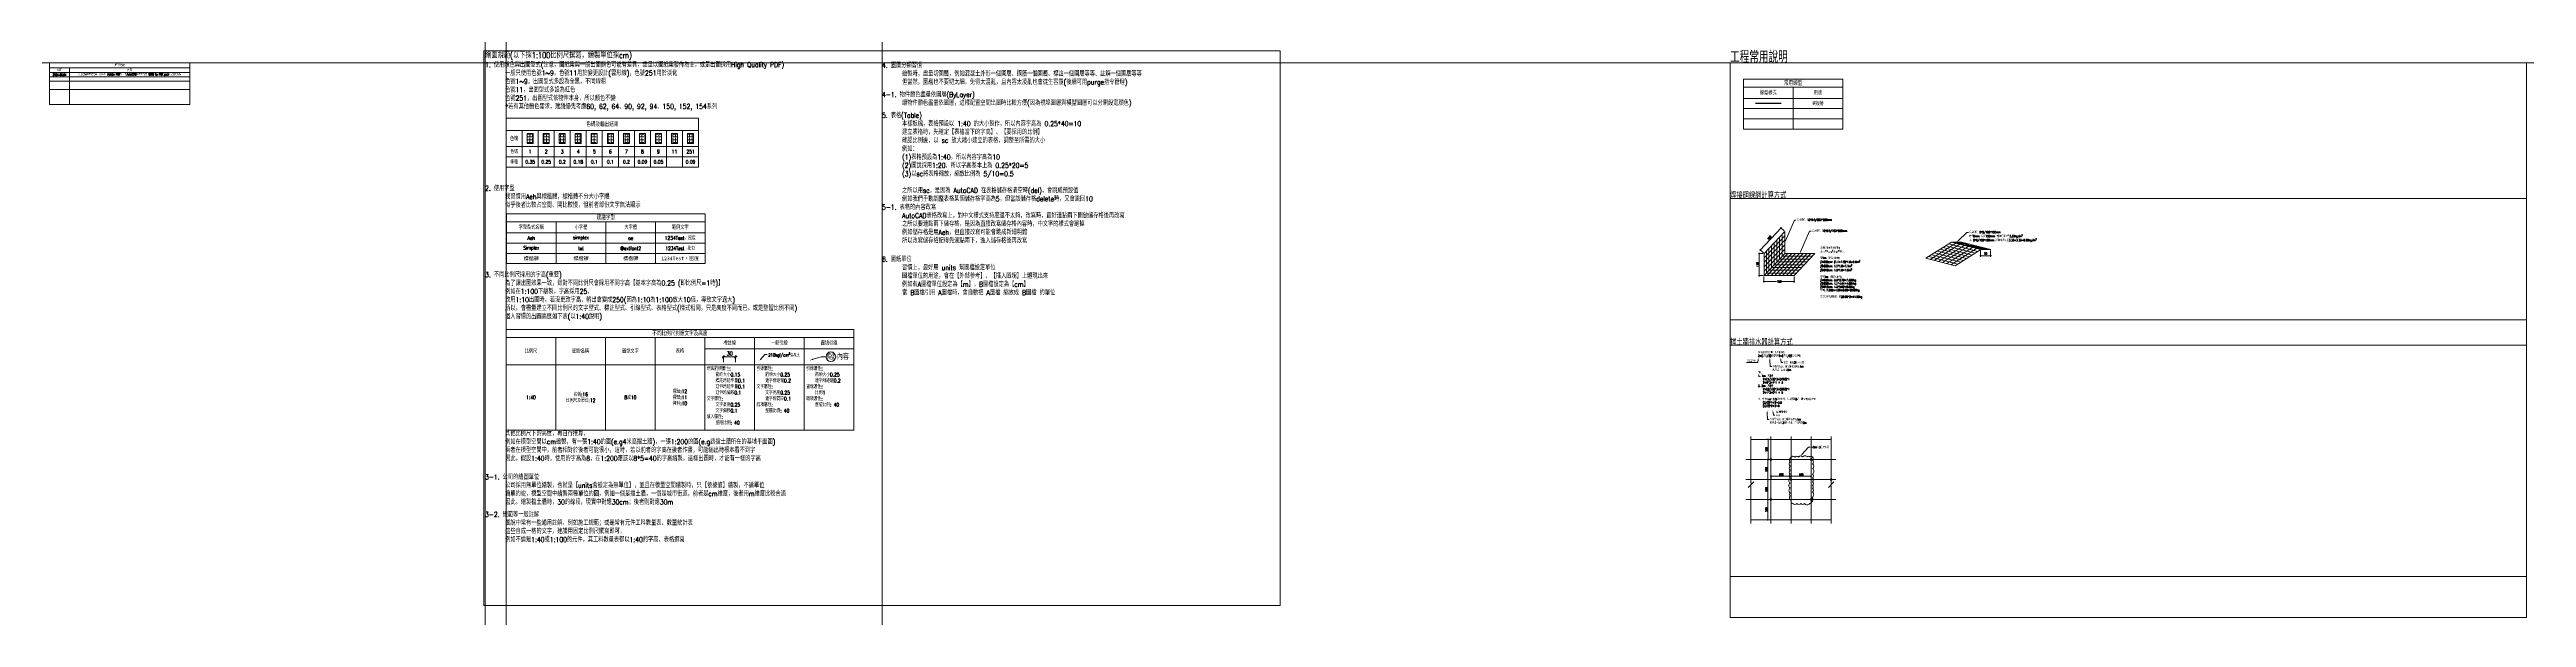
# Model space of a CAD drawing. Header units: metres. Extents: x 32532 to 44888, y 17979 to 24114.
# Drawn here: x 32532 to 44888, y 21280 to 24114 of the extents above; entities that cross this region are included whole.
import ezdxf
from ezdxf import colors
from ezdxf.entities.mleader import LeaderData, LeaderLine
from ezdxf.enums import TextEntityAlignment as Align
from ezdxf.math import Vec2, Vec3

# ---------------------------------------------------------------- set-up
doc = ezdxf.new("R2010")
doc.units = ezdxf.units.M
doc.layers.get('0').update_dxf_attribs({"linetype": 'CONTINUOUS', "lineweight": 0})
doc.layers.get('Defpoints').update_dxf_attribs({"linetype": 'CONTINUOUS', "lineweight": 0})
for name, color, linetype, lineweight in [('c1', 1, 'CONTINUOUS', 0), ('c2', 2, 'CONTINUOUS', 0), ('c3', 3, 'CONTINUOUS', 0), ('c6', 6, 'CONTINUOUS', 0), ('c7', 7, 'CONTINUOUS', 0), ('dim標註', 4, 'CONTINUOUS', 0), ('文字註解', 3, 'CONTINUOUS', 0)]:
    doc.layers.add(name, color=color, linetype=linetype, lineweight=lineweight)
doc.layers.add('mview', color=5, linetype='CONTINUOUS', lineweight=0, plot=False)
doc.layers.add('提示說明(不列印)', color=3, linetype='CONTINUOUS', lineweight=0, plot=False)
doc.layers.add('臨時擋土設施', color=9, linetype='93214L')
doc.styles.add('Aeh', font='simplex.shx', dxfattribs={"width": 0.8, "bigfont": 'ae.shx'})
doc.styles.add('SIMPLEX', font='txt.shx', dxfattribs={"width": 0.7, "bigfont": '@extfont2.shx'})
doc.styles.add('標楷體', font='kaiu.ttf')
doc.linetypes.add('93214L', pattern='A,1,[4,AN02.SHX,S=0.1,R=180,X=-0.1,Y=0],2', length=3)
doc.dimstyles.new('joe_40', dxfattribs={"dimscale": 40, "dimtxt": 0.25, "dimasz": 0.15, "dimexe": 0.1, "dimexo": 0.1, "dimgap": 0.09, "dimtad": 1, "dimrnd": 0.01, "dimdsep": 46, "dimtxsty": 'Aeh', "dimblk": 'OBLIQUE', "dimcen": 0.5, "dimdle": 0.1, "dimclrd": 256, "dimclre": 256, "dimclrt": 6, "dimadec": 0, "dimazin": 0, "dimtfac": 1, "dimtix": 1, "dimtmove": 2, "dimatfit": 3, "dimfxl": 1, "dimtolj": 1, "dimlwd": -1, "dimlwe": -1, "dimarcsym": 0})

# ---------------------------------------------------------------- blocks, each defined once
blk = doc.blocks.new('*T2')
at = {"layer": '文字註解', "color": 0, "linetype": 'ByBlock', "lineweight": -2, "transparency": 16777216}
for p, q in [((0, 0), (991, 0)), ((0, 0), (0, -249)), ((991, 0), (991, -249)), ((0, -40), (991, -40)), ((0, -96), (991, -96)), ((248, -40), (248, -249)), ((496, -40), (496, -249)), ((744, -40), (744, -249)), ((0, -147), (991, -147)), ((0, -198), (991, -198)), ((0, -249), (991, -249))]:
    blk.add_line(p, q, dxfattribs=at)
at = {"layer": '文字註解', "transparency": 16777216, "attachment_point": 5}
for s, insert, char_height, width, style in [('字型型式名稱', (124, -68), 20, 244.84, 'Aeh'), ('Aeh', (124, -122), 18, 244.84, 'Aeh'), ('simplex', (372, -122), 18, 244.84, 'Aeh'), ('小字體', (372, -68), 20, 244.84, 'Aeh'), ('建議字型', (496, -20), 22, 988.36, 'Aeh'), ('大字體', (620, -68), 20, 244.84, 'Aeh'), ('ae', (620, -122), 18, 244.84, 'Aeh'), ('1234Test，密度', (867, -122), 18, 244.84, 'Aeh'), ('範例文字', (867, -68), 20, 244.84, 'Aeh'), ('標楷體', (124, -224), 18, 244.84, '標楷體'), ('Simplex', (124, -173), 18, 244.84, 'SIMPLEX'), ('標楷體', (372, -224), 18, 244.84, '標楷體'), ('txt', (372, -173), 18, 244.84, 'SIMPLEX'), ('@extfont2', (620, -173), 18, 244.84, 'SIMPLEX'), ('標楷體', (620, -224), 18, 244.84, '標楷體'), ('1234Test，密度', (867, -224), 18, 244.84, '標楷體'), ('1234Test，密度', (867, -173), 18, 244.84, 'SIMPLEX')]:
    blk.add_mtext(s, dxfattribs=dict(at, insert=insert, char_height=char_height, width=width, style=style))
blk = doc.blocks.new('色碼圖塊')
at = {"layer": '文字註解'}
h = blk.add_hatch(dxfattribs=at)
h.set_pattern_fill('ANGLE', color=0, scale=2, style=0)
h.set_pattern_definition([(0, (-35997.46, -23749.98), (0, 13.97), [10.16, -3.81]), (90, (-35997.46, -23749.98), (-13.97, 9e-16), [10.16, -3.81])])
h.paths.add_polyline_path([(15, 25), (-15, 25), (-15, -25), (15, -25)])
at = {"layer": '文字註解', "color": 0}
blk.add_lwpolyline([(-15, -25), (15, -25), (15, 25), (-15, 25)], close=True, dxfattribs=at)
blk = doc.blocks.new('*T4')
at = {"layer": '文字註解', "color": 0, "linetype": 'ByBlock', "lineweight": -2, "transparency": 16777216}
for p, q in [((0, 0), (960, 0)), ((0, 0), (0, -244)), ((960, 0), (960, -244)), ((0, -62), (960, -62)), ((80, -62), (80, -244)), ((160, -62), (160, -244)), ((240, -62), (240, -244)), ((320, -62), (320, -244)), ((400, -62), (400, -244)), ((480, -62), (480, -244)), ((560, -62), (560, -244)), ((640, -62), (640, -244)), ((720, -62), (720, -244)), ((800, -62), (800, -244)), ((880, -62), (880, -244)), ((0, -142), (960, -142)), ((0, -193), (960, -193)), ((0, -244), (960, -244))]:
    blk.add_line(p, q, dxfattribs=at)
at = {"layer": '文字註解', "color": 1, "transparency": 16777216}
blk.add_blockref('色碼圖塊', (120, -102), dxfattribs=at)
at = {"layer": '文字註解', "color": 2, "transparency": 16777216}
blk.add_blockref('色碼圖塊', (200, -102), dxfattribs=at)
at = {"layer": '文字註解', "color": 3, "transparency": 16777216}
blk.add_blockref('色碼圖塊', (280, -102), dxfattribs=at)
at = {"layer": '文字註解', "color": 4, "transparency": 16777216}
blk.add_blockref('色碼圖塊', (360, -102), dxfattribs=at)
at = {"layer": '文字註解', "color": 5, "transparency": 16777216}
blk.add_blockref('色碼圖塊', (440, -102), dxfattribs=at)
at = {"layer": '文字註解', "color": 6, "transparency": 16777216}
blk.add_blockref('色碼圖塊', (520, -102), dxfattribs=at)
at = {"layer": '文字註解', "color": 7, "transparency": 16777216}
blk.add_blockref('色碼圖塊', (600, -102), dxfattribs=at)
at = {"layer": '文字註解', "color": 8, "transparency": 16777216}
blk.add_blockref('色碼圖塊', (680, -102), dxfattribs=at)
at = {"layer": '文字註解', "color": 9, "transparency": 16777216}
blk.add_blockref('色碼圖塊', (760, -102), dxfattribs=at)
at = {"layer": '文字註解', "color": 11, "transparency": 16777216}
blk.add_blockref('色碼圖塊', (840, -102), dxfattribs=at)
at = {"layer": '文字註解', "color": 251, "transparency": 16777216}
blk.add_blockref('色碼圖塊', (920, -102), dxfattribs=at)
at = {"layer": '文字註解', "transparency": 16777216, "attachment_point": 5, "style": 'Aeh'}
for s, insert, char_height, width in [('色塊', (40, -102), 20, 77), ('色碼及輸出結果', (480, -31), 22, 957), ('色碼', (40, -167), 18, 77), ('線粗', (40, -218), 18, 77)]:
    blk.add_mtext(s, dxfattribs=dict(at, insert=insert, char_height=char_height, width=width))
at = {"layer": '文字註解', "color": 1, "transparency": 16777216, "char_height": 18, "width": 77, "attachment_point": 5, "style": 'Aeh'}
for s, insert in [('0.35', (120, -218)), ('1', (120, -167))]:
    blk.add_mtext(s, dxfattribs=dict(at, insert=insert))
at = {"layer": '文字註解', "color": 2, "transparency": 16777216, "char_height": 18, "width": 77, "attachment_point": 5, "style": 'Aeh'}
for s, insert in [('0.25', (200, -218)), ('2', (200, -167))]:
    blk.add_mtext(s, dxfattribs=dict(at, insert=insert))
at = {"layer": '文字註解', "color": 3, "transparency": 16777216, "char_height": 18, "width": 77, "attachment_point": 5, "style": 'Aeh'}
for s, insert in [('0.2', (280, -218)), ('3', (280, -167))]:
    blk.add_mtext(s, dxfattribs=dict(at, insert=insert))
at = {"layer": '文字註解', "color": 4, "transparency": 16777216, "char_height": 18, "width": 77, "attachment_point": 5, "style": 'Aeh'}
for s, insert in [('0.18', (360, -218)), ('4', (360, -167))]:
    blk.add_mtext(s, dxfattribs=dict(at, insert=insert))
at = {"layer": '文字註解', "color": 5, "transparency": 16777216, "char_height": 18, "width": 77, "attachment_point": 5, "style": 'Aeh'}
for s, insert in [('0.1', (440, -218)), ('5', (440, -167))]:
    blk.add_mtext(s, dxfattribs=dict(at, insert=insert))
at = {"layer": '文字註解', "color": 6, "transparency": 16777216, "char_height": 18, "width": 77, "attachment_point": 5, "style": 'Aeh'}
for s, insert in [('0.1', (520, -218)), ('6', (520, -167))]:
    blk.add_mtext(s, dxfattribs=dict(at, insert=insert))
at = {"layer": '文字註解', "color": 7, "transparency": 16777216, "char_height": 18, "width": 77, "attachment_point": 5, "style": 'Aeh'}
for s, insert in [('0.2', (600, -218)), ('7', (600, -167))]:
    blk.add_mtext(s, dxfattribs=dict(at, insert=insert))
at = {"layer": '文字註解', "color": 8, "transparency": 16777216, "char_height": 18, "width": 77, "attachment_point": 5, "style": 'Aeh'}
for s, insert in [('0.09', (680, -218)), ('8', (680, -167))]:
    blk.add_mtext(s, dxfattribs=dict(at, insert=insert))
at = {"layer": '文字註解', "color": 9, "transparency": 16777216, "char_height": 18, "width": 77, "attachment_point": 5, "style": 'Aeh'}
for s, insert in [('0.05', (760, -218)), ('9', (760, -167))]:
    blk.add_mtext(s, dxfattribs=dict(at, insert=insert))
at = {"layer": '文字註解', "color": 11, "transparency": 16777216, "insert": (840, -167), "char_height": 18, "width": 77, "attachment_point": 5, "style": 'Aeh'}
blk.add_mtext('11', dxfattribs=at)
at = {"layer": '文字註解', "color": 251, "transparency": 16777216, "char_height": 18, "width": 77, "attachment_point": 5, "style": 'Aeh'}
for s, insert in [('0.09', (920, -218)), ('251', (920, -167))]:
    blk.add_mtext(s, dxfattribs=dict(at, insert=insert))
blk = doc.blocks.new('_Oblique')
at = {"color": 0, "linetype": 'ByBlock', "lineweight": -2}
blk.add_line((-0.5, -0.5), (0.5, 0.5), dxfattribs=at)
blk = doc.blocks.new('標註線圖塊')
at = {"layer": 'dim標註'}
for p, q in [((-19, 0), (19, 0)), ((-15, -12.9), (-15, 4)), ((15, -12.9), (15, 4))]:
    blk.add_line(p, q, dxfattribs=at)
at = {"layer": 'dim標註', "xscale": 6, "yscale": 6, "zscale": 6, "rotation": 180}
blk.add_blockref('_Oblique', (-15, 0), dxfattribs=at)
at = {"layer": 'dim標註', "xscale": 6, "yscale": 6, "zscale": 6}
blk.add_blockref('_Oblique', (15, 0), dxfattribs=at)
at = {"layer": 'dim標註', "color": 6, "insert": (0, 8.6), "char_height": 10, "attachment_point": 5, "style": 'Aeh'}
blk.add_mtext('\\A1;30', dxfattribs=at)
blk = doc.blocks.new('一般引線圖塊')
at = {"layer": 'dim標註'}
blk.add_line((-12, 0), (-4, 0), dxfattribs=at)
blk.add_lwpolyline([(-26.2, -16.6), (-12, 0)], dxfattribs=at)
blk.add_solid([(-25.4, -17.2), (-30.1, -21.2), (-26.9, -15.9)], dxfattribs=at)
at = {"layer": 'dim標註', "color": 6, "insert": (0, 6.7), "char_height": 10, "attachment_point": 1, "style": 'Aeh'}
blk.add_mtext('\\A1;210kgf/cm{\\H0.7x;\\S2^ ;}混凝土', dxfattribs=at)
blk = doc.blocks.new('圖塊引線圖塊')
at = {"layer": 'dim標註'}
for p, q in [((-21.6, -4.2), (-8, 0)), ((-8, 0), (0, 0))]:
    blk.add_line(p, q, dxfattribs=at)
at = {"layer": 'dim標註', "transparency": 16777216}
blk.add_circle((8, 0), 8, dxfattribs=at)
at = {"layer": 'dim標註'}
blk.add_solid([(-21.3, -5.1), (-27.3, -6), (-21.9, -3.2)], dxfattribs=at)
at = {"layer": 'dim標註', "transparency": 16777216, "style": 'Aeh', "width": 0.5}
blk.add_attdef('編號', text='', height=9.6, dxfattribs=at).set_placement((8, 0), align=Align.MIDDLE_CENTER)
at = {"layer": 'dim標註', "transparency": 16777216, "style": 'Aeh', "width": 0.8}
blk.add_attdef('內容', text='', height=9.6, dxfattribs=at).set_placement((18, 0), align=Align.MIDDLE_LEFT)
blk = doc.blocks.new('*T5')
at = {"layer": '文字註解', "color": 0, "linetype": 'ByBlock', "lineweight": -2, "transparency": 16777216}
for p, q in [((0, 0), (1735, 0)), ((0, 0), (0, -502)), ((1735, 0), (1735, -502)), ((0, -40), (1735, -40)), ((248, -40), (248, -502)), ((496, -40), (496, -502)), ((744, -40), (744, -502)), ((991, -40), (991, -502)), ((991, -96), (1735, -96)), ((1239, -40), (1239, -502)), ((1487, -40), (1487, -502)), ((0, -176), (1735, -176)), ((0, -502), (1735, -502))]:
    blk.add_line(p, q, dxfattribs=at)
at = {"layer": '文字註解', "transparency": 16777216}
for name, p, xscale, yscale, zscale in [('標註線圖塊', (1115, -137), 2, 2, 2), ('一般引線圖塊', (1308, -125), 1.5, 1.5, 1.5)]:
    blk.add_blockref(name, p, dxfattribs=dict(at, xscale=xscale, yscale=yscale, zscale=zscale))
at = {"layer": '文字註解', "transparency": 16777216, "xscale": 3, "yscale": 3, "zscale": 3}
blk.add_blockref('圖塊引線圖塊', (1596, -136), dxfattribs=at).add_auto_attribs({'編號': '編號', '內容': '內容'})
at = {"layer": '文字註解', "transparency": 16777216, "style": 'Aeh'}
for s, insert, char_height, width, attachment_point in [('比例尺', (124, -108), 20, 244.84, 5), ('圖說名稱', (372, -108), 20, 244.84, 5), ('圖說文字', (620, -108), 20, 244.84, 5), ('不同比例尺對應文字及高度', (867, -20), 22, 1731.89, 5), ('表格', (867, -108), 20, 244.84, 5), ('標註線', (1115, -68), 20, 244.84, 5), ('一般引線', (1363, -68), 20, 244.84, 5), ('圖塊引線', (1611, -68), 20, 244.84, 5), ('線與箭頭屬性:\\P    箭頭大小0.15\\P    標註線延伸量0.1\\P    延伸線延伸量0.1\\P    延伸線偏移0.1\\P文字屬性:\\P    文字高度0.25\\P    文字偏移0.1\\P填入屬性:\\P    整體比例: {\\C2;40}', (1001, -186), 18, 227.84, 1), ('引線屬性:\\P    箭頭大小0.25\\P    連字線距離0.2\\P文字屬性:\\P    文字高度0.25\\P    連字線間隙0.1\\P雜項屬性:\\P    整體比例: {\\C2;40}', (1249, -186), 18, 227.84, 1), ('引線屬性:\\P    箭頭大小0.25\\P    連字線距離0.2\\P圖塊屬性:\\P    比例1\\P雜項屬性:\\P    整體比例: {\\C2;40}', (1497, -186), 18, 227.84, 1), ('1:{\\C2;40}', (124, -339), 18, 244.84, 5), ('名稱:16\\P比例尺及單位:12', (372, -339), 18, 244.84, 5), ('8或10', (620, -339), 18, 244.84, 5), ('標題:12\\P標頭:11\\P資料:10', (867, -339), 18, 244.84, 5)]:
    blk.add_mtext(s, dxfattribs=dict(at, insert=insert, char_height=char_height, width=width, attachment_point=attachment_point))
blk = doc.blocks.new('*T30')
at = {"layer": '文字註解', "color": 0, "linetype": 'ByBlock', "lineweight": -2, "transparency": 16777216}
for p, q in [((0, 0), (496, 0)), ((0, 0), (0, -249)), ((496, 0), (496, -249)), ((0, -40), (496, -40)), ((0, -96), (496, -96)), ((248, -40), (248, -249)), ((0, -147), (496, -147)), ((0, -198), (496, -198)), ((0, -249), (496, -249))]:
    blk.add_line(p, q, dxfattribs=at)
at = {"layer": '文字註解', "transparency": 16777216, "attachment_point": 5, "style": 'Aeh'}
for s, insert, char_height, width in [('線型樣式', (124, -68), 20, 244.84), ('常用線型', (248, -20), 22, 492.68), ('鋼板樁', (372, -122), 18, 244.84), ('用途', (372, -68), 20, 244.84)]:
    blk.add_mtext(s, dxfattribs=dict(at, insert=insert, char_height=char_height, width=width))
blk = doc.blocks.new('*D32')
at = {"layer": 'Defpoints', "color": 0, "transparency": 16777216}
for p in [(180552, 2549704), (180575, 2549704), (180575, 2549594)]:
    blk.add_point(p, dxfattribs=at)
at = {"layer": 'dim標註', "transparency": 16777216}
for p, q in [((180571, 2549704), (180548, 2549704)), ((180552, 2549590), (180552, 2549708)), ((180571, 2549594), (180548, 2549594))]:
    blk.add_line(p, q, dxfattribs=at)
at = {"layer": 'dim標註', "transparency": 16777216, "xscale": 6, "yscale": 6, "zscale": 6}
for p, rotation in [((180552, 2549704), 90), ((180552, 2549594), 270)]:
    blk.add_blockref('_Oblique', p, dxfattribs=dict(at, rotation=rotation))
at = {"layer": 'dim標註', "color": 6, "transparency": 16777216, "insert": (180543, 2549649), "char_height": 10, "attachment_point": 5, "rotation": 90, "style": 'Aeh'}
blk.add_mtext('\\A1;110', dxfattribs=at)
blk = doc.blocks.new('*D33')
at = {"layer": 'Defpoints', "color": 0, "transparency": 16777216}
for p in [(180575, 2549594), (180725, 2549594), (180725, 2549564)]:
    blk.add_point(p, dxfattribs=at)
at = {"layer": 'dim標註', "transparency": 16777216}
for p, q in [((180571, 2549564), (180638, 2549564)), ((180575, 2549590), (180575, 2549560)), ((180729, 2549564), (180665, 2549564)), ((180725, 2549590), (180725, 2549560))]:
    blk.add_line(p, q, dxfattribs=at)
at = {"layer": 'dim標註', "transparency": 16777216, "xscale": 6, "yscale": 6, "zscale": 6, "rotation": 180}
blk.add_blockref('_Oblique', (180575, 2549564), dxfattribs=at)
at = {"layer": 'dim標註', "transparency": 16777216, "xscale": 6, "yscale": 6, "zscale": 6}
blk.add_blockref('_Oblique', (180725, 2549564), dxfattribs=at)
at = {"layer": 'dim標註', "color": 6, "transparency": 16777216, "insert": (180651, 2549564), "char_height": 10, "attachment_point": 5, "style": 'Aeh'}
blk.add_mtext('\\A1;150', dxfattribs=at)
blk = doc.blocks.new('*D31')
at = {"layer": 'Defpoints', "color": 0, "transparency": 16777216}
for p in [(180660, 2549832), (180679, 2549814), (180575, 2549704)]:
    blk.add_point(p, dxfattribs=at)
at = {"layer": 'dim標註', "transparency": 16777216}
for p, q in [((180554, 2549719), (180663, 2549835)), ((180676, 2549817), (180657, 2549834)), ((180572, 2549707), (180554, 2549725))]:
    blk.add_line(p, q, dxfattribs=at)
at = {"layer": 'dim標註', "transparency": 16777216, "xscale": 6, "yscale": 6, "zscale": 6}
for p, rotation in [((180660, 2549832), 46.70244057318017), ((180557, 2549722), 226.7024405731802)]:
    blk.add_blockref('_Oblique', p, dxfattribs=dict(at, rotation=rotation))
at = {"layer": 'dim標註', "color": 6, "transparency": 16777216, "insert": (180602, 2549783), "char_height": 10, "attachment_point": 5, "rotation": 46.7024, "style": 'Aeh'}
blk.add_mtext('\\A1;100', dxfattribs=at)
blk = doc.blocks.new('*D35')
at = {"layer": 'Defpoints', "color": 0, "transparency": 16777216}
for p in [(180093, 2549684), (180143, 2549684), (180143, 2549653)]:
    blk.add_point(p, dxfattribs=at)
at = {"layer": 'dim標註', "transparency": 16777216}
for p, q in [((180089, 2549653), (180147, 2549653)), ((180093, 2549680), (180093, 2549649)), ((180143, 2549680), (180143, 2549649))]:
    blk.add_line(p, q, dxfattribs=at)
at = {"layer": 'dim標註', "transparency": 16777216, "xscale": 6, "yscale": 6, "zscale": 6, "rotation": 180}
blk.add_blockref('_Oblique', (180093, 2549653), dxfattribs=at)
at = {"layer": 'dim標註', "transparency": 16777216, "xscale": 6, "yscale": 6, "zscale": 6}
blk.add_blockref('_Oblique', (180143, 2549653), dxfattribs=at)
at = {"layer": 'dim標註', "color": 6, "transparency": 16777216, "insert": (180118, 2549665), "char_height": 10, "attachment_point": 5, "style": 'Aeh'}
blk.add_mtext('\\A1;50', dxfattribs=at)
blk = doc.blocks.new('*U38')
at = {"color": 0, "linetype": 'Continuous'}
blk.add_line((-2.3, -2.3), (2.3, 2.3), dxfattribs=at)
for points in [[(0, 39.9), (0, 1.6)], [(0, -1.6), (0, -32.3)]]:
    blk.add_lwpolyline(points, dxfattribs=at)
for centre, radius, start, end in [((0.7, 1.6), 0.678, 180.9936, 313.9956), ((-0.7, -1.6), 0.673, 360, 134.9893)]:
    blk.add_arc(centre, radius, start, end, dxfattribs=at)
blk = doc.blocks.new('*D65')
at = {"layer": 'Defpoints', "color": 0, "transparency": 16777216}
for p in [(85, 100), (100, 100), (100, 0)]:
    blk.add_point(p, dxfattribs=at)
at = {"layer": 'dim標註', "transparency": 16777216}
for p, q in [((96, 100), (81, 100)), ((85, -4), (85, 104)), ((96, 0), (81, 0))]:
    blk.add_line(p, q, dxfattribs=at)
at = {"layer": 'dim標註', "transparency": 16777216, "xscale": 6, "yscale": 6, "zscale": 6}
for p, rotation in [((85, 100), 90), ((85, 0), 270)]:
    blk.add_blockref('_Oblique', p, dxfattribs=dict(at, rotation=rotation))
at = {"layer": 'dim標註', "color": 6, "transparency": 16777216, "insert": (77, 50), "char_height": 10, "attachment_point": 5, "rotation": 90, "style": 'Aeh'}
blk.add_mtext('\\A1;100', dxfattribs=at)
blk = doc.blocks.new('*D66')
at = {"layer": 'Defpoints', "color": 0, "transparency": 16777216}
for p in [(85, 300), (100, 300), (100, 200)]:
    blk.add_point(p, dxfattribs=at)
at = {"layer": 'dim標註', "transparency": 16777216}
for p, q in [((96, 300), (81, 300)), ((85, 196), (85, 304)), ((96, 200), (81, 200))]:
    blk.add_line(p, q, dxfattribs=at)
at = {"layer": 'dim標註', "transparency": 16777216, "xscale": 6, "yscale": 6, "zscale": 6}
for p, rotation in [((85, 300), 90), ((85, 200), 270)]:
    blk.add_blockref('_Oblique', p, dxfattribs=dict(at, rotation=rotation))
at = {"layer": 'dim標註', "color": 6, "transparency": 16777216, "insert": (77, 250), "char_height": 10, "attachment_point": 5, "rotation": 90, "style": 'Aeh'}
blk.add_mtext('\\A1;100', dxfattribs=at)
blk = doc.blocks.new('*D67')
at = {"layer": 'Defpoints', "color": 0, "transparency": 16777216}
for p in [(85, 200), (100, 200), (100, 100)]:
    blk.add_point(p, dxfattribs=at)
at = {"layer": 'dim標註', "transparency": 16777216}
for p, q in [((96, 200), (81, 200)), ((85, 96), (85, 204)), ((96, 100), (81, 100))]:
    blk.add_line(p, q, dxfattribs=at)
at = {"layer": 'dim標註', "transparency": 16777216, "xscale": 6, "yscale": 6, "zscale": 6}
for p, rotation in [((85, 200), 90), ((85, 100), 270)]:
    blk.add_blockref('_Oblique', p, dxfattribs=dict(at, rotation=rotation))
at = {"layer": 'dim標註', "color": 6, "transparency": 16777216, "insert": (77, 150), "char_height": 10, "attachment_point": 5, "rotation": 90, "style": 'Aeh'}
blk.add_mtext('\\A1;100', dxfattribs=at)
blk = doc.blocks.new('*D39')
at = {"layer": 'Defpoints', "color": 0, "transparency": 16777216}
for p in [(179967, 2549295), (179982, 2549295), (179982, 2549195)]:
    blk.add_point(p, dxfattribs=at)
at = {"layer": 'dim標註', "transparency": 16777216}
for p, q in [((179978, 2549295), (179963, 2549295)), ((179978, 2549195), (179963, 2549195)), ((179967, 2549191), (179967, 2549299))]:
    blk.add_line(p, q, dxfattribs=at)
at = {"layer": 'dim標註', "transparency": 16777216, "xscale": 6, "yscale": 6, "zscale": 6}
for p, rotation in [((179967, 2549295), 90), ((179967, 2549195), 270)]:
    blk.add_blockref('_Oblique', p, dxfattribs=dict(at, rotation=rotation))
at = {"layer": 'dim標註', "color": 6, "transparency": 16777216, "insert": (179959, 2549245), "char_height": 10, "attachment_point": 5, "rotation": 90, "style": 'Aeh'}
blk.add_mtext('\\A1;100', dxfattribs=at)
blk = doc.blocks.new('*D40')
at = {"layer": 'Defpoints', "color": 0, "transparency": 16777216}
for p in [(179982, 2549095), (180082, 2549112), (180082, 2549095)]:
    blk.add_point(p, dxfattribs=at)
at = {"layer": 'dim標註', "transparency": 16777216}
for p, q in [((179978, 2549112), (180086, 2549112)), ((179982, 2549099), (179982, 2549116)), ((180082, 2549099), (180082, 2549116))]:
    blk.add_line(p, q, dxfattribs=at)
at = {"layer": 'dim標註', "transparency": 16777216, "xscale": 6, "yscale": 6, "zscale": 6, "rotation": 180}
blk.add_blockref('_Oblique', (179982, 2549112), dxfattribs=at)
at = {"layer": 'dim標註', "transparency": 16777216, "xscale": 6, "yscale": 6, "zscale": 6}
blk.add_blockref('_Oblique', (180082, 2549112), dxfattribs=at)
at = {"layer": 'dim標註', "color": 6, "transparency": 16777216, "insert": (180032, 2549120), "char_height": 10, "attachment_point": 5, "style": 'Aeh'}
blk.add_mtext('\\A1;100', dxfattribs=at)
blk = doc.blocks.new('*D68')
at = {"layer": 'Defpoints', "color": 0, "transparency": 16777216}
for p in [(200, 200), (300, 217), (300, 200)]:
    blk.add_point(p, dxfattribs=at)
at = {"layer": 'dim標註', "transparency": 16777216}
for p, q in [((196, 217), (304, 217)), ((200, 204), (200, 221)), ((300, 204), (300, 221))]:
    blk.add_line(p, q, dxfattribs=at)
at = {"layer": 'dim標註', "transparency": 16777216, "xscale": 6, "yscale": 6, "zscale": 6, "rotation": 180}
blk.add_blockref('_Oblique', (200, 217), dxfattribs=at)
at = {"layer": 'dim標註', "transparency": 16777216, "xscale": 6, "yscale": 6, "zscale": 6}
blk.add_blockref('_Oblique', (300, 217), dxfattribs=at)
at = {"layer": 'dim標註', "color": 6, "transparency": 16777216, "insert": (250, 225), "char_height": 10, "attachment_point": 5, "style": 'Aeh'}
blk.add_mtext('\\A1;100', dxfattribs=at)
blk = doc.blocks.new('*T72')
at = {"layer": 'Defpoints', "color": 8, "linetype": 'ByBlock', "lineweight": 0, "transparency": 16777216}
for p, q in [((0, 0), (700, 0)), ((0, 0), (0, -25)), ((700, 0), (700, -25))]:
    blk.add_line(p, q, dxfattribs=at)
at = {"layer": '提示說明(不列印)', "color": 0, "linetype": 'ByBlock', "lineweight": -2, "transparency": 16777216}
for p, q in [((0, -25), (700, -25)), ((0, -25), (0, -48)), ((0, -48), (700, -48)), ((0, -48), (0, -208)), ((0, -70), (700, -70)), ((0, -91), (700, -91)), ((100, -25), (100, -48)), ((100, -48), (100, -208)), ((700, -25), (700, -48)), ((700, -48), (700, -208)), ((0, -133), (700, -133)), ((0, -208), (700, -208))]:
    blk.add_line(p, q, dxfattribs=at)
at = {"layer": '提示說明(不列印)', "transparency": 16777216, "attachment_point": 5, "style": 'Aeh'}
for s, insert, char_height, width in [('2024.06.04', (50, -59), 10, 97), ('日期', (50, -36), 11, 97), ('調整出圖印表機性質，原本為【Adobe PDF】，但AutoCAD好像有內建【DWG to PDF.pc3】處理比較快', (400, -59), 10, 597), ('編修紀錄', (350, -12), 12, 697), ('內容', (400, -36), 11, 597)]:
    blk.add_mtext(s, dxfattribs=dict(at, insert=insert, char_height=char_height, width=width))
blk = doc.blocks.new('焊接鋼線網表示法')
at = {"layer": 'c3'}
for points in [[(174.89, 26.415), (24.89, 26.415), (24.89, 136.415)], [(187.992, 40.319), (37.992, 40.319), (37.992, 150.319)], [(201.094, 54.224), (51.094, 54.224), (51.094, 164.224)], [(214.196, 68.128), (64.196, 68.128), (64.196, 178.128)], [(227.297, 82.033), (77.297, 82.033), (77.297, 192.033)], [(240.399, 95.938), (90.399, 95.938), (90.399, 205.938)], [(253.501, 109.842), (103.501, 109.842), (103.501, 219.842)], [(150, 0), (0, 0), (0, 110)], [(161.788, 12.51), (11.788, 12.51), (11.788, 122.51)]]:
    blk.add_lwpolyline(points, dxfattribs=at)
at = {"layer": 'c7'}
for points in [[(0, 110), (103.501, 219.842)], [(0, 88), (103.501, 197.842)], [(0, 66), (103.501, 175.842)], [(0, 44), (103.501, 153.842)], [(0, 22), (103.501, 131.842)], [(0, 0), (103.501, 109.842)], [(15.889, 0), (119.391, 109.842)], [(35.048, 0), (138.549, 109.842)], [(54.207, 0), (157.708, 109.842)], [(73.365, 0), (176.867, 109.842)], [(92.524, 0), (196.025, 109.842)], [(111.683, 0), (215.184, 109.842)], [(130.841, 0), (234.343, 109.842)], [(150, 0), (253.501, 109.842)]]:
    blk.add_lwpolyline(points, dxfattribs=at)
at = {"layer": 'dim標註', "insert": (280.238, 142.876), "char_height": 10, "attachment_point": 1, "style": 'Aeh'}
blk.add_mtext_dynamic_manual_height_columns('\\A1;{\\C6;焊接鋼線網名稱規則:\\P主\\H0.7x;\\S^ 線徑;\\H1.42857x;*副\\H0.7x;\\S^ 線徑;\\H1.42857x;/主\\H0.7x;\\S^ 間距;\\H1.42857x;*副\\H0.7x;\\S^ 間距;\\H1.42857x;\\P\\P每1m，鋼線網面積:\\P#4@20cm: (1.1+1.5)*1.0=2.6m\\H0.7x;\\S2^ ;\\H1.42857x;\\P#5@20cm: 1.1*1.0=1.1m\\H0.7x;\\S2^ ;\\H1.42857x;\\P#5@15cm: 1.5*1.0=1.5m\\H0.7x;\\S2^ ;\\H1.42857x;\\P\\P故每1m，鋼線網重量:\\P#4@20cm: 2.6*2.78=7.228kg\\P#5@20cm: 1.1*4.44=4.884kg\\P#5@15cm: 1.5*5.92=8.88kg\\P總重: 7.228+4.88+8.88=20.99kg\\P\\P又兩片鋼線網搭接，故20.99*2=41.98kg}', width=296.44791, gutter_width=150, heights=[0], dxfattribs=at)
at = {"layer": 'dim標註'}
dim = blk.add_aligned_dim(p1=(0, 110), p2=(103.501, 219.842), distance=25.378, text='100', dimstyle='joe_40', dxfattribs=at)
dim.commit()
dim.dimension.update_dxf_attribs({"geometry": '*D31', "text_midpoint": (27.022, 188.223), "insert": (-180575.339, -2549594.399)})
dim = blk.add_linear_dim(base=(-23.822, 110), p1=(0, 0), p2=(0, 110), angle=90, dimstyle='joe_40', dxfattribs=at)
dim.commit()
dim.dimension.update_dxf_attribs({"geometry": '*D32', "text_midpoint": (-32.422, 55), "insert": (-180575.339, -2549594.399)})
dim = blk.add_linear_dim(base=(150, -30.83), p1=(0, 0), p2=(150, 0), dimstyle='joe_40', dxfattribs=at)
dim.commit()
dim.dimension.update_dxf_attribs({"geometry": '*D33', "text_midpoint": (76.097, -30.83), "dimtype": 128, "insert": (-180575.339, -2549594.399)})
ml = blk.add_multileader_mtext('Standard', dxfattribs=at)
ml.set_content('銲接鋼網，12*9.5/200*200mm', color=6, style='Aeh')
ml.set_leader_properties(color=256, linetype='ByLayer', lineweight=-1)
ml.build(insert=Vec2(0, 0))
ml.multileader.update_dxf_attribs({"text_right_attachment_type": 6, "dogleg_length": 0.2, "arrow_head_size": 10, "scale": 40})
ctx = ml.context
ctx.base_point, ctx.scale, ctx.char_height, ctx.arrow_head_size, ctx.landing_gap_size, ctx.plane_origin = Vec3(159.566, 276.323), 40, 10, 10, 4, Vec3(103.501, 164.842)
ctx.right_attachment = 6
notes = []
notes.append((ctx, [(0, (1, 1, 0), (151.566, 276.323), (1, 0), 8, [(0, [(103.501, 164.842)], 0, [])])]))
ctx.mtext.insert, ctx.mtext.flow_direction = Vec3(163.566, 282.99), 5
ml = blk.add_multileader_mtext('Standard', dxfattribs=at)
ml.set_content('銲接鋼網，12*9.5/150*200mm', color=6, style='Aeh')
ml.set_leader_properties(color=256, linetype='ByLayer', lineweight=-1)
ml.build(insert=Vec2(0, 0))
ml.multileader.update_dxf_attribs({"text_right_attachment_type": 6, "dogleg_length": 0.2, "arrow_head_size": 10, "scale": 40})
ctx = ml.context
ctx.base_point, ctx.scale, ctx.char_height, ctx.arrow_head_size, ctx.landing_gap_size, ctx.plane_origin = Vec3(234.566, 221.323), 40, 10, 10, 4, Vec3(178.501, 109.842)
ctx.right_attachment = 6
notes.append((ctx, [(0, (1, 1, 0), (226.566, 221.323), (1, 0), 8, [(0, [(178.501, 109.842)], 0, [])])]))
ctx.mtext.insert, ctx.mtext.flow_direction = Vec3(238.566, 227.99), 5
for ctx, leaders in notes:
    for number, flags, end, landing, length, lines in leaders:
        leader = LeaderData()
        leader.index, (leader.has_last_leader_line, leader.has_dogleg_vector, leader.attachment_direction) = number, flags
        leader.last_leader_point, leader.dogleg_vector, leader.dogleg_length = Vec3(end), Vec3(landing), length
        for number, points, colour, breaks in lines:
            line = LeaderLine()
            line.index, line.vertices, line.color, line.breaks = number, Vec3.list(points), colors.encode_raw_color(colour), breaks
            leader.lines.append(line)
        ctx.leaders.append(leader)
blk = doc.blocks.new('單位面積焊接鋼線網計算')
at = {"layer": 'c3'}
for points in [[(145.241, -37.486), (0, 0)], [(159.426, -28.542), (14.185, 8.944)], [(173.611, -19.599), (28.371, 17.887)], [(187.796, -10.655), (42.556, 26.831)], [(201.982, -1.712), (56.741, 35.774)], [(216.167, 7.232), (70.926, 44.718)], [(230.352, 16.175), (85.112, 53.661)], [(244.538, 25.119), (99.297, 62.605)], [(258.723, 34.062), (113.482, 71.548)], [(272.908, 43.006), (127.668, 80.492)], [(297.908, 43.006), (152.668, 80.492)], [(322.908, 43.006), (177.668, 80.492)]]:
    blk.add_lwpolyline(points, dxfattribs=at)
at = {"layer": 'c7'}
for points in [[(0, 0), (127.668, 80.492), (177.668, 80.492)], [(20.749, -5.355), (148.416, 75.136), (198.416, 75.136)], [(41.497, -10.71), (169.165, 69.781), (219.165, 69.781)], [(62.246, -16.065), (189.913, 64.426), (239.913, 64.426)], [(82.995, -21.42), (210.662, 59.071), (260.662, 59.071)], [(103.743, -26.776), (231.411, 53.716), (281.411, 53.716)], [(124.492, -32.131), (252.159, 48.361), (302.159, 48.361)], [(145.241, -37.486), (272.908, 43.006), (322.908, 43.006)]]:
    blk.add_lwpolyline(points, dxfattribs=at)
at = {"layer": 'dim標註'}
dim = blk.add_linear_dim(base=(322.908, 12.176), p1=(272.908, 43.006), p2=(322.908, 43.006), dimstyle='joe_40', dxfattribs=at)
dim.commit()
dim.dimension.update_dxf_attribs({"geometry": '*D35', "text_midpoint": (297.878, 23.796), "dimtype": 128, "insert": (-179820.526, -2549640.992)})
ml = blk.add_multileader_mtext('Standard', dxfattribs=at)
ml.set_content('\\A1;銲接鋼網，9*9/150*150mm\\P線徑9mm，間距150mm之鋼線網單位重3.33kg/m{\\H0.7x;\\S2^ ;}\\P故，9*9/150*150mm之鋼線網單位重3.33+3.33=6.66kg/m{\\H0.7x;\\S2^ ;}', color=6, style='Aeh')
ml.set_leader_properties(color=256, linetype='ByLayer', lineweight=-1)
ml.build(insert=Vec2(0, 0))
ml.multileader.update_dxf_attribs({"text_right_attachment_type": 6, "dogleg_length": 0.2, "arrow_head_size": 10, "scale": 40})
ctx = ml.context
ctx.base_point, ctx.scale, ctx.char_height, ctx.arrow_head_size, ctx.landing_gap_size, ctx.plane_origin = Vec3(211.308, 128.588), 40, 10, 10, 4, Vec3(152.668, 80.492)
ctx.right_attachment = 6
notes = []
notes.append((ctx, [(0, (1, 1, 0), (203.308, 128.588), (1, 0), 8, [(0, [(152.668, 80.492)], 0, [])])]))
ctx.mtext.insert, ctx.mtext.flow_direction = Vec3(215.308, 135.255), 5
for ctx, leaders in notes:
    for number, flags, end, landing, length, lines in leaders:
        leader = LeaderData()
        leader.index, (leader.has_last_leader_line, leader.has_dogleg_vector, leader.attachment_direction) = number, flags
        leader.last_leader_point, leader.dogleg_vector, leader.dogleg_length = Vec3(end), Vec3(landing), length
        for number, points, colour, breaks in lines:
            line = LeaderLine()
            line.index, line.vertices, line.color, line.breaks = number, Vec3.list(points), colors.encode_raw_color(colour), breaks
            leader.lines.append(line)
        ctx.leaders.append(leader)
blk = doc.blocks.new('排水器計算方式')
at = {"layer": 'c1'}
blk.add_lwpolyline([(306.985, 312.843, -0.52056705), (306.985, 297.056, -0.52056705), (306.985, 278.187, -0.52056705), (306.985, 254.231, -0.52056705), (306.985, 228.222, -0.52056705), (306.985, 207.895, -0.52056705), (306.985, 189.2, -0.52056705), (306.985, 171.175, -0.52056705), (306.985, 156.326, -0.52056705), (306.985, 137.414, -0.52056705), (305.61, 111.332, -0.52056705), (302.083, 88.154, -0.52056705), (293.099, 80.739, -0.52056705), (267.333, 80.739, -0.52056705), (249.515, 80.739, -0.52056705), (229.505, 80.739, -0.52056705), (209.038, 80.739, -0.52056705), (201.563, 95.215, -0.52056705), (195.907, 119.636, -0.52056705), (195.907, 133.107, -0.52056705), (195.907, 157.632, -0.52056705), (195.907, 183.404, -0.52056705), (195.907, 209.552, -0.52056705), (195.907, 226.878, -0.52056705), (195.907, 246.452, -0.52056705), (195.907, 267.165, -0.52056705), (195.907, 288.455, -0.52056705), (199.287, 309.925, -0.52056705), (220.806, 311.352, -0.52056705), (237.432, 312.454, -0.52056705), (257.406, 312.843, -0.52056705), (282.689, 312.843, -0.52056705), (296.269, 312.843, -0.52056705)], format="xyb", close=True, dxfattribs=at)
at = {"layer": 'c2'}
for centre in [(100, 300), (300, 300), (200, 200), (100, 100), (300, 100)]:
    blk.add_circle(centre, 4.5, dxfattribs=at)
at = {"layer": 'c6'}
for p, q in [((0, 400), (400, 400)), ((-24.796, 300), (422.789, 300)), ((-24.796, 200), (422.789, 200)), ((-24.796, 100), (422.789, 100)), ((0, 0), (400, 0))]:
    blk.add_line(p, q, dxfattribs=at)
for points in [[(100, -18.879), (100, 414.42)], [(200, -18.879), (200, 414.42)], [(300, -18.879), (300, 414.42)]]:
    blk.add_lwpolyline(points, dxfattribs=at)
blk.add_circle((400, 200), 4.5, dxfattribs=at)
at = {"layer": 'c6', "xscale": 6, "yscale": 6, "zscale": 6}
for p in [(0, 175), (400, 175)]:
    blk.add_blockref('*U38', p, dxfattribs=at)
at = {"layer": 'dim標註', "insert": (35.516, 839.899), "char_height": 10, "attachment_point": 1, "style": 'Aeh'}
blk.add_mtext_dynamic_manual_height_columns('\\A1;{\\C6;洩水器總數計算：以下圖為例\\P2+(總長/2)取整數*3+(總長/2)取餘數*1\\P\\P\\P\\P\\P例如\\P1. 1m，共3組\\P    2+(1//2)*3+(1%2)*1\\P    2+0*3+1*1 = 3\\P2. 2m，共5組\\P    2+(2//2)*3+(2%2)*1\\P    2+1*3+0*1 = 5\\P\\P或，當作每m有1.5組洩水器，加上開頭2組，最後無條件捨去。\\P    (3/2)*1+2=3.5\\P    (3/2)*2+2=5}', width=350.51751, gutter_width=150, heights=[0], dxfattribs=at)
at = {"layer": 'dim標註'}
dim = blk.add_linear_dim(base=(85.401, 400), p1=(100, 300), p2=(100, 400), angle=90, dimstyle='joe_40', override={"dimscale": 40}, dxfattribs=at)
dim.commit()
dim.dimension.update_dxf_attribs({"geometry": '*D39', "text_midpoint": (76.801, 350), "insert": (-179881.734, -2548894.876)})
for base, p1, p2, picture, middle in [((85.401, 300), (100, 200), (100, 300), '*D66', (76.801, 250)), ((85.401, 200), (100, 100), (100, 200), '*D67', (76.801, 150)), ((85.401, 100), (100, 0), (100, 100), '*D65', (76.801, 50))]:
    dim = blk.add_linear_dim(base=base, p1=p1, p2=p2, angle=90, dimstyle='joe_40', override={"dimscale": 40}, dxfattribs=at)
    dim.commit()
    dim.dimension.update_dxf_attribs({"geometry": picture, "text_midpoint": middle})
dim = blk.add_linear_dim(base=(200, 216.764), p1=(100, 200), p2=(200, 200), dimstyle='joe_40', override={"dimscale": 40}, dxfattribs=at)
dim.commit()
dim.dimension.update_dxf_attribs({"geometry": '*D40', "text_midpoint": (150, 225.364), "insert": (-179881.734, -2548894.876)})
dim = blk.add_linear_dim(base=(300, 216.764), p1=(200, 200), p2=(300, 200), dimstyle='joe_40', override={"dimscale": 40}, dxfattribs=at)
dim.commit()
dim.dimension.update_dxf_attribs({"geometry": '*D68', "text_midpoint": (250, 225.364)})
ml = blk.add_multileader_mtext('Standard', dxfattribs=at)
ml.set_content('每2m多3組洩水孔', color=6, style='Aeh')
ml.set_leader_properties(color=256, linetype='ByLayer', lineweight=-1)
ml.build(insert=Vec2(0, 0))
ml.multileader.update_dxf_attribs({"text_right_attachment_type": 6, "dogleg_length": 0.2, "arrow_head_size": 10, "scale": 40})
ctx = ml.context
ctx.base_point, ctx.scale, ctx.char_height, ctx.arrow_head_size, ctx.landing_gap_size, ctx.plane_origin = Vec3(296, 361.668), 40, 10, 10, 4, Vec3(247.555, 317.85)
ctx.right_attachment = 6
notes = []
notes.append((ctx, [(0, (1, 1, 0), (288, 361.668), (1, 0), 8, [(0, [(247.555, 317.85)], 0, [])])]))
ctx.mtext.insert, ctx.mtext.flow_direction = Vec3(300, 366.668), 5
at = {"layer": '文字註解'}
ml = blk.add_multileader_mtext('Standard', dxfattribs=at)
ml.set_content('開頭組數', color=6, style='Aeh')
ml.set_leader_properties(color=256, linetype='ByLayer', lineweight=-1)
ml.build(insert=Vec2(0, 0))
ml.multileader.update_dxf_attribs({"text_right_attachment_type": 6, "dogleg_length": 0.2, "arrow_head_size": 10, "scale": 40})
ctx = ml.context
ctx.base_point, ctx.scale, ctx.char_height, ctx.arrow_head_size, ctx.landing_gap_size, ctx.plane_origin = Vec3(-24.267, 791.031), 40, 10, 10, 4, Vec3(37.151, 808.88)
ctx.right_attachment, ctx.text_align_type = 6, 2
notes.append((ctx, [(0, (1, 1, 0), (34.533, 784.031), (-1, 0), 8, [(0, [(37.151, 808.88)], 0, [])])]))
ctx.mtext.insert, ctx.mtext.alignment, ctx.mtext.flow_direction = Vec3(22.533, 796.031), 3, 5
ml = blk.add_multileader_mtext('Standard', dxfattribs=at)
ml.set_content('採梅花擺設，兩個排水器間距1m\\P故完整一組間距2m', color=6, style='Aeh')
ml.set_leader_properties(color=256, linetype='ByLayer', lineweight=-1)
ml.build(insert=Vec2(0, 0))
ml.multileader.update_dxf_attribs({"text_right_attachment_type": 6, "dogleg_length": 0.2, "arrow_head_size": 10, "scale": 40})
ctx = ml.context
ctx.base_point, ctx.scale, ctx.char_height, ctx.arrow_head_size, ctx.landing_gap_size, ctx.plane_origin = Vec3(104.254, 763.725), 40, 10, 10, 4, Vec3(93.637, 808.88)
ctx.right_attachment = 6
notes.append((ctx, [(0, (1, 1, 0), (96.254, 763.725), (1, 0), 8, [(0, [(93.637, 808.88)], 0, [])])]))
ctx.mtext.insert, ctx.mtext.flow_direction = Vec3(108.254, 768.725), 5
ml = blk.add_multileader_mtext('Standard', dxfattribs=at)
ml.set_content('完整一組有3個排水器', color=6, style='Aeh')
ml.set_leader_properties(color=256, linetype='ByLayer', lineweight=-1)
ml.build(insert=Vec2(0, 0))
ml.multileader.update_dxf_attribs({"text_right_attachment_type": 6, "dogleg_length": 0.2, "arrow_head_size": 10, "scale": 40})
ctx = ml.context
ctx.base_point, ctx.scale, ctx.char_height, ctx.arrow_head_size, ctx.landing_gap_size, ctx.plane_origin = Vec3(158.407, 784.031), 40, 10, 10, 4, Vec3(147.79, 808.88)
ctx.right_attachment = 6
notes.append((ctx, [(0, (1, 1, 0), (150.407, 784.031), (1, 0), 8, [(0, [(147.79, 808.88)], 0, [])])]))
ctx.mtext.insert, ctx.mtext.flow_direction = Vec3(162.407, 789.031), 5
ml = blk.add_multileader_mtext('Standard', dxfattribs=at)
ml.set_content('採梅花擺設，兩個排水器間距1m\\P故完整一組有3個排水器，每組間距2m', color=6, style='Aeh')
ml.set_leader_properties(color=256, linetype='ByLayer', lineweight=-1)
ml.build(insert=Vec2(0, 0))
ml.multileader.update_dxf_attribs({"text_right_attachment_type": 6, "dogleg_length": 0.2, "arrow_head_size": 10, "scale": 40})
ctx = ml.context
ctx.base_point, ctx.scale, ctx.char_height, ctx.arrow_head_size, ctx.landing_gap_size, ctx.plane_origin = Vec3(91.099, 500.637), 40, 10, 10, 4, Vec3(80.482, 545.791)
ctx.right_attachment = 6
notes.append((ctx, [(0, (1, 1, 0), (83.099, 500.637), (1, 0), 8, [(0, [(80.482, 545.791)], 0, [])])]))
ctx.mtext.insert, ctx.mtext.flow_direction = Vec3(95.099, 505.637), 5
ml = blk.add_multileader_mtext('Standard', dxfattribs=at)
ml.set_content('總長', color=6, style='Aeh')
ml.set_leader_properties(color=256, linetype='ByLayer', lineweight=-1)
ml.build(insert=Vec2(0, 0))
ml.multileader.update_dxf_attribs({"text_right_attachment_type": 6, "dogleg_length": 0.2, "arrow_head_size": 10, "scale": 40})
ctx = ml.context
ctx.base_point, ctx.scale, ctx.char_height, ctx.arrow_head_size, ctx.landing_gap_size, ctx.plane_origin = Vec3(119.882, 520.942), 40, 10, 10, 4, Vec3(109.265, 545.791)
ctx.right_attachment = 6
notes.append((ctx, [(0, (1, 1, 0), (111.882, 520.942), (1, 0), 8, [(0, [(109.265, 545.791)], 0, [])])]))
ctx.mtext.insert, ctx.mtext.flow_direction = Vec3(123.882, 525.942), 5
ml = blk.add_multileader_mtext('Standard', dxfattribs=at)
ml.set_content('開頭組數', color=6, style='Aeh')
ml.set_leader_properties(color=256, linetype='ByLayer', lineweight=-1)
ml.build(insert=Vec2(0, 0))
ml.multileader.update_dxf_attribs({"text_right_attachment_type": 6, "dogleg_length": 0.2, "arrow_head_size": 10, "scale": 40})
ctx = ml.context
ctx.base_point, ctx.scale, ctx.char_height, ctx.arrow_head_size, ctx.landing_gap_size, ctx.plane_origin = Vec3(135.795, 536.937), 40, 10, 10, 4, Vec3(125.177, 545.791)
ctx.right_attachment = 6
notes.append((ctx, [(0, (1, 1, 0), (127.795, 536.937), (1, 0), 8, [(0, [(125.177, 545.791)], 0, [])])]))
ctx.mtext.insert, ctx.mtext.flow_direction = Vec3(139.795, 541.937), 5
for ctx, leaders in notes:
    for number, flags, end, landing, length, lines in leaders:
        leader = LeaderData()
        leader.index, (leader.has_last_leader_line, leader.has_dogleg_vector, leader.attachment_direction) = number, flags
        leader.last_leader_point, leader.dogleg_vector, leader.dogleg_length = Vec3(end), Vec3(landing), length
        for number, points, colour, breaks in lines:
            line = LeaderLine()
            line.index, line.vertices, line.color, line.breaks = number, Vec3.list(points), colors.encode_raw_color(colour), breaks
            leader.lines.append(line)
        ctx.leaders.append(leader)

msp = doc.modelspace()

# ---------------------------------------------------------------- linework, layer by layer
at = {"layer": 'mview'}
for p, direction in [((34704.846, 23748.941), (0, 1)), ((34809.779, 23748.941), (0, 1)), ((36684.945, 24107.042), (0, 1)), ((34703.75, 24047.868), (1, 0))]:
    msp.add_xline(p, direction, dxfattribs=at)
for points in [[(34698.695, 24107.042), (38671.195, 24107.042), (38671.195, 21339.042), (34698.695, 21339.042)], [(40915.322, 24047.868), (44887.822, 24047.868), (44887.822, 21279.868), (40915.322, 21279.868)], [(40915.322, 23371.202), (44887.822, 23371.202), (44887.822, 22765.866), (40915.322, 22765.866)], [(40915.322, 22638.279), (44887.822, 22638.279), (44887.822, 21484.258), (40915.322, 21484.258)]]:
    msp.add_lwpolyline(points, close=True, dxfattribs=at)
at = {"layer": '臨時擋土設施', "ltscale": 10, "flags": 128}
msp.add_lwpolyline([(41169.392, 23844.631), (41041.36, 23844.631)], dxfattribs=at)

# ---------------------------------------------------------------- block references
for name, p in [('*T72', (32532.301, 24047.868)), ('*T30', (40981.456, 23966.464)), ('*T4', (34809.779, 23771.955)), ('*T2', (34811.279, 23295.093)), ('*T5', (34809.779, 22717.148))]:
    msp.add_blockref(name, p)
at = {"layer": 'dim標註'}
for name, p in [('焊接鋼線網表示法', (41084.519, 22986.336)), ('單位面積焊接鋼線網計算', (41892.56, 23072.521)), ('排水器計算方式', (41019.243, 21768.006))]:
    msp.add_blockref(name, p, dxfattribs=at)

# ---------------------------------------------------------------- texts
at = {"layer": '文字註解', "style": 'Aeh', "width": 0.8}
for s, height, p in [('工程常用說明', 60, (40915.322, 24047.868)), ('焊接鋼線網計算方式', 30, (40915.322, 23371.202)), ('擋土牆排水器計算方式', 30, (40915.322, 22638.279))]:
    msp.add_text(s, height=height, dxfattribs=at).set_placement(p)
at = {"layer": '文字註解', "char_height": 25, "attachment_point": 1, "style": 'Aeh'}
for s, width, heights, insert in [('{\\H1.2x;\\C2;繪圖規範(以下採1:100比例尺撰寫，繪製單位採cm)}\\P1. 使用顏色與出圖型式(注意，圖紙集與一般出圖顏色可能有差異，盡量以圖紙集發佈為主，或是出圖採用High Quality PDF)\\P^I一般只使用色號1~9，{\\C11;色號11用於變更設計(雲形線)}，{\\C251;色號251用於淡化\\P^I}色號1~9，出圖型式多設為全黑，不同線粗\\P^I色號11，出圖型式多設為紅色\\P^I色號251，出圖型式依物件本身，所以顏色不變\\P^I*若有其他顏色需求，建議優先考慮{\\C60;60}, {\\C62;62}, {\\C64;64}、{\\C90;90}, {\\C92;92}, {\\C94;94}、{\\C150;150}, {\\C152;152}, {\\C154;154}系列', 1652.17744, [0], (34704.846, 24101.055)), ('4. 圖層分類習慣\\P^I繪製時，盡量切圖層，例如混凝土外形一個圖層、鋼筋一個圖層、標註一個圖層等等、註解一個圖層等等\\P^I但當然，圖層也不要切太細，免得太混亂，且內容太凌亂也會徒生容量(後續可用purge指令管理)', 1517.02248, [0], (36684.945, 24047.868)), ('4-1. 物件顏色盡量依圖層(ByLayer)\\P^I讓物件顏色盡量依圖層，這樣配置空間出圖時比較方便(因為視埠圖層與模型圖層可以分開設定顏色)', 1517.02248, [0], (36684.945, 23902.256)), ('\\A1;5. 表格(Table)\\P^I本樣板檔，表格預設以 1:40 的大小製作，所以內容字高為 0.25*40=10\\P^I建立表格時，先確定【表格當下的字高】、【要採用的比例】\\P^I確認比例後，以 sc 放大縮小建立的表格，調整至所需的大小\\P^I例如：\\P^I(1)表格預設為1:40，所以內容字高為10\\P^I(2)圖說採用1:20，所以字高基本上為 0.25*20=5\\P^I(3)以sc將表格縮放，縮放比例為 5/10=0.5\\P\\P{\\C240;^I之所以用sc，是因為 AutoCAD 在表格儲存格清空時(del)，會跳成預設值\\P^I例如我們手動調整表格某個儲存格字高為5，但當該儲存格delete時，又會跳回10}\\P5-1. 表格的內容改寫\\P^IAutoCAD表格改寫上，對中文樣式支持度還不太夠，改寫時，最好連點兩下開啟儲存格後再改寫\\P^I{\\C240;之所以要連點兩下儲存格，是因為直接改寫儲存格內容時，中文字的樣式會跑掉\\P^I例如儲存格是用Aeh，但直接改寫可能會跳成新細明體\\P^I所以改寫儲存格記得先連點兩下，進入儲存格後再改寫}', 1534.67884, [782.951], (36684.945, 23798.549)), ('2. 使用字型\\P^I我習慣用Aeh與標楷體，標楷體不分大小字體\\P^I似乎後者比較占空間、開比較慢，但前者部份文字無法顯示', 1517.02248, [0], (34704.846, 23434.512)), ('3. 不同比例尺採用的字高(重要)\\P^I為了讓出圖效果一致，針對不同比例尺會採用不同字高【基本字高為0.25 (即比例尺=1時)】\\P^I例如在1:100下繪製，字高採用25，\\P^I改用1:10出圖時，若沒更改字高，輸出會變成250(因為1:10為1:100放大10倍，導致文字過大)\\P^I所以，會盡量建立不同比例尺的文字型式、標註型式、引線型式、表格型式(樣式相同，只是高度不同而已，或是整體比例不同)\\P^I個人習慣的出圖高度如下表(以1:40說明)\\P\\P\\P\\P\\P\\P\\P\\P\\P\\P\\P\\P\\P\\P^I其他比例尺下的高度，再自行推算，\\P^I例如在模型空間以cm繪製，有一張1:40的圖(e.g4米高擋土牆)，一張1:200的圖(e.g該擋土牆所在的基地平面圖)\\P^I兩者在模型空間中，前者相對於後者可能很小，這時，若以前者的字高在後者作畫，可能輸出時根本看不到字\\P^I因此，假設1:40時，使用的字高為8，在1:200應該以8*5=40的字高繪製，這樣出圖時，才能有一樣的字高', 1737.14465, [0], (34704.846, 23003.181)), ('6. 圖紙單位\\P^I習慣上，最好用 units 幫圖檔設定單位\\P^I圖檔單位的用途，會在【外部參考】、【插入圖塊】上體現出來\\P^I例如有A圖檔單位設定為【m】，B圖檔設定為【cm】\\P^I當 B圖檔引用 A圖檔時，會自動把 A圖檔 縮放成 B圖檔 的單位', 1517.02248, [0], (36684.945, 23080.556)), ('3-1. 公司的繪圖單位\\P^I公司採用無單位繪製，也就是【units會設定為無單位】，並且在模型空間繪製時，只【依據值】繪製，不論單位\\P^I簡單的說，模型空間中繪製兩種單位的圖，例如一個是擋土牆，一個是城市街道，前者是cm維度，後者用m維度比較合適\\P^I因此，繪製檔土牆時，30的線段，現實中對應30cm；後者則對應30m', 1740.40441, [0], (34704.846, 21993.765)), ('3-2. 規範等一般註解\\P^I圖說中常有一些通用註解，例如施工規範；或是常有元件工料數量表、數量統計表\\P^I這些自成一格的文字，建議用固定比例尺撰寫即可，\\P^I例如不論是1:40或1:100的元件，其工料數量表都以1:40的字高、表格撰寫', 1517.02248, [0], (34704.846, 21806.536))]:
    msp.add_mtext_dynamic_manual_height_columns(s, width=width, gutter_width=125, heights=heights, dxfattribs=dict(at, insert=insert))

doc.saveas('drawing.dxf')
